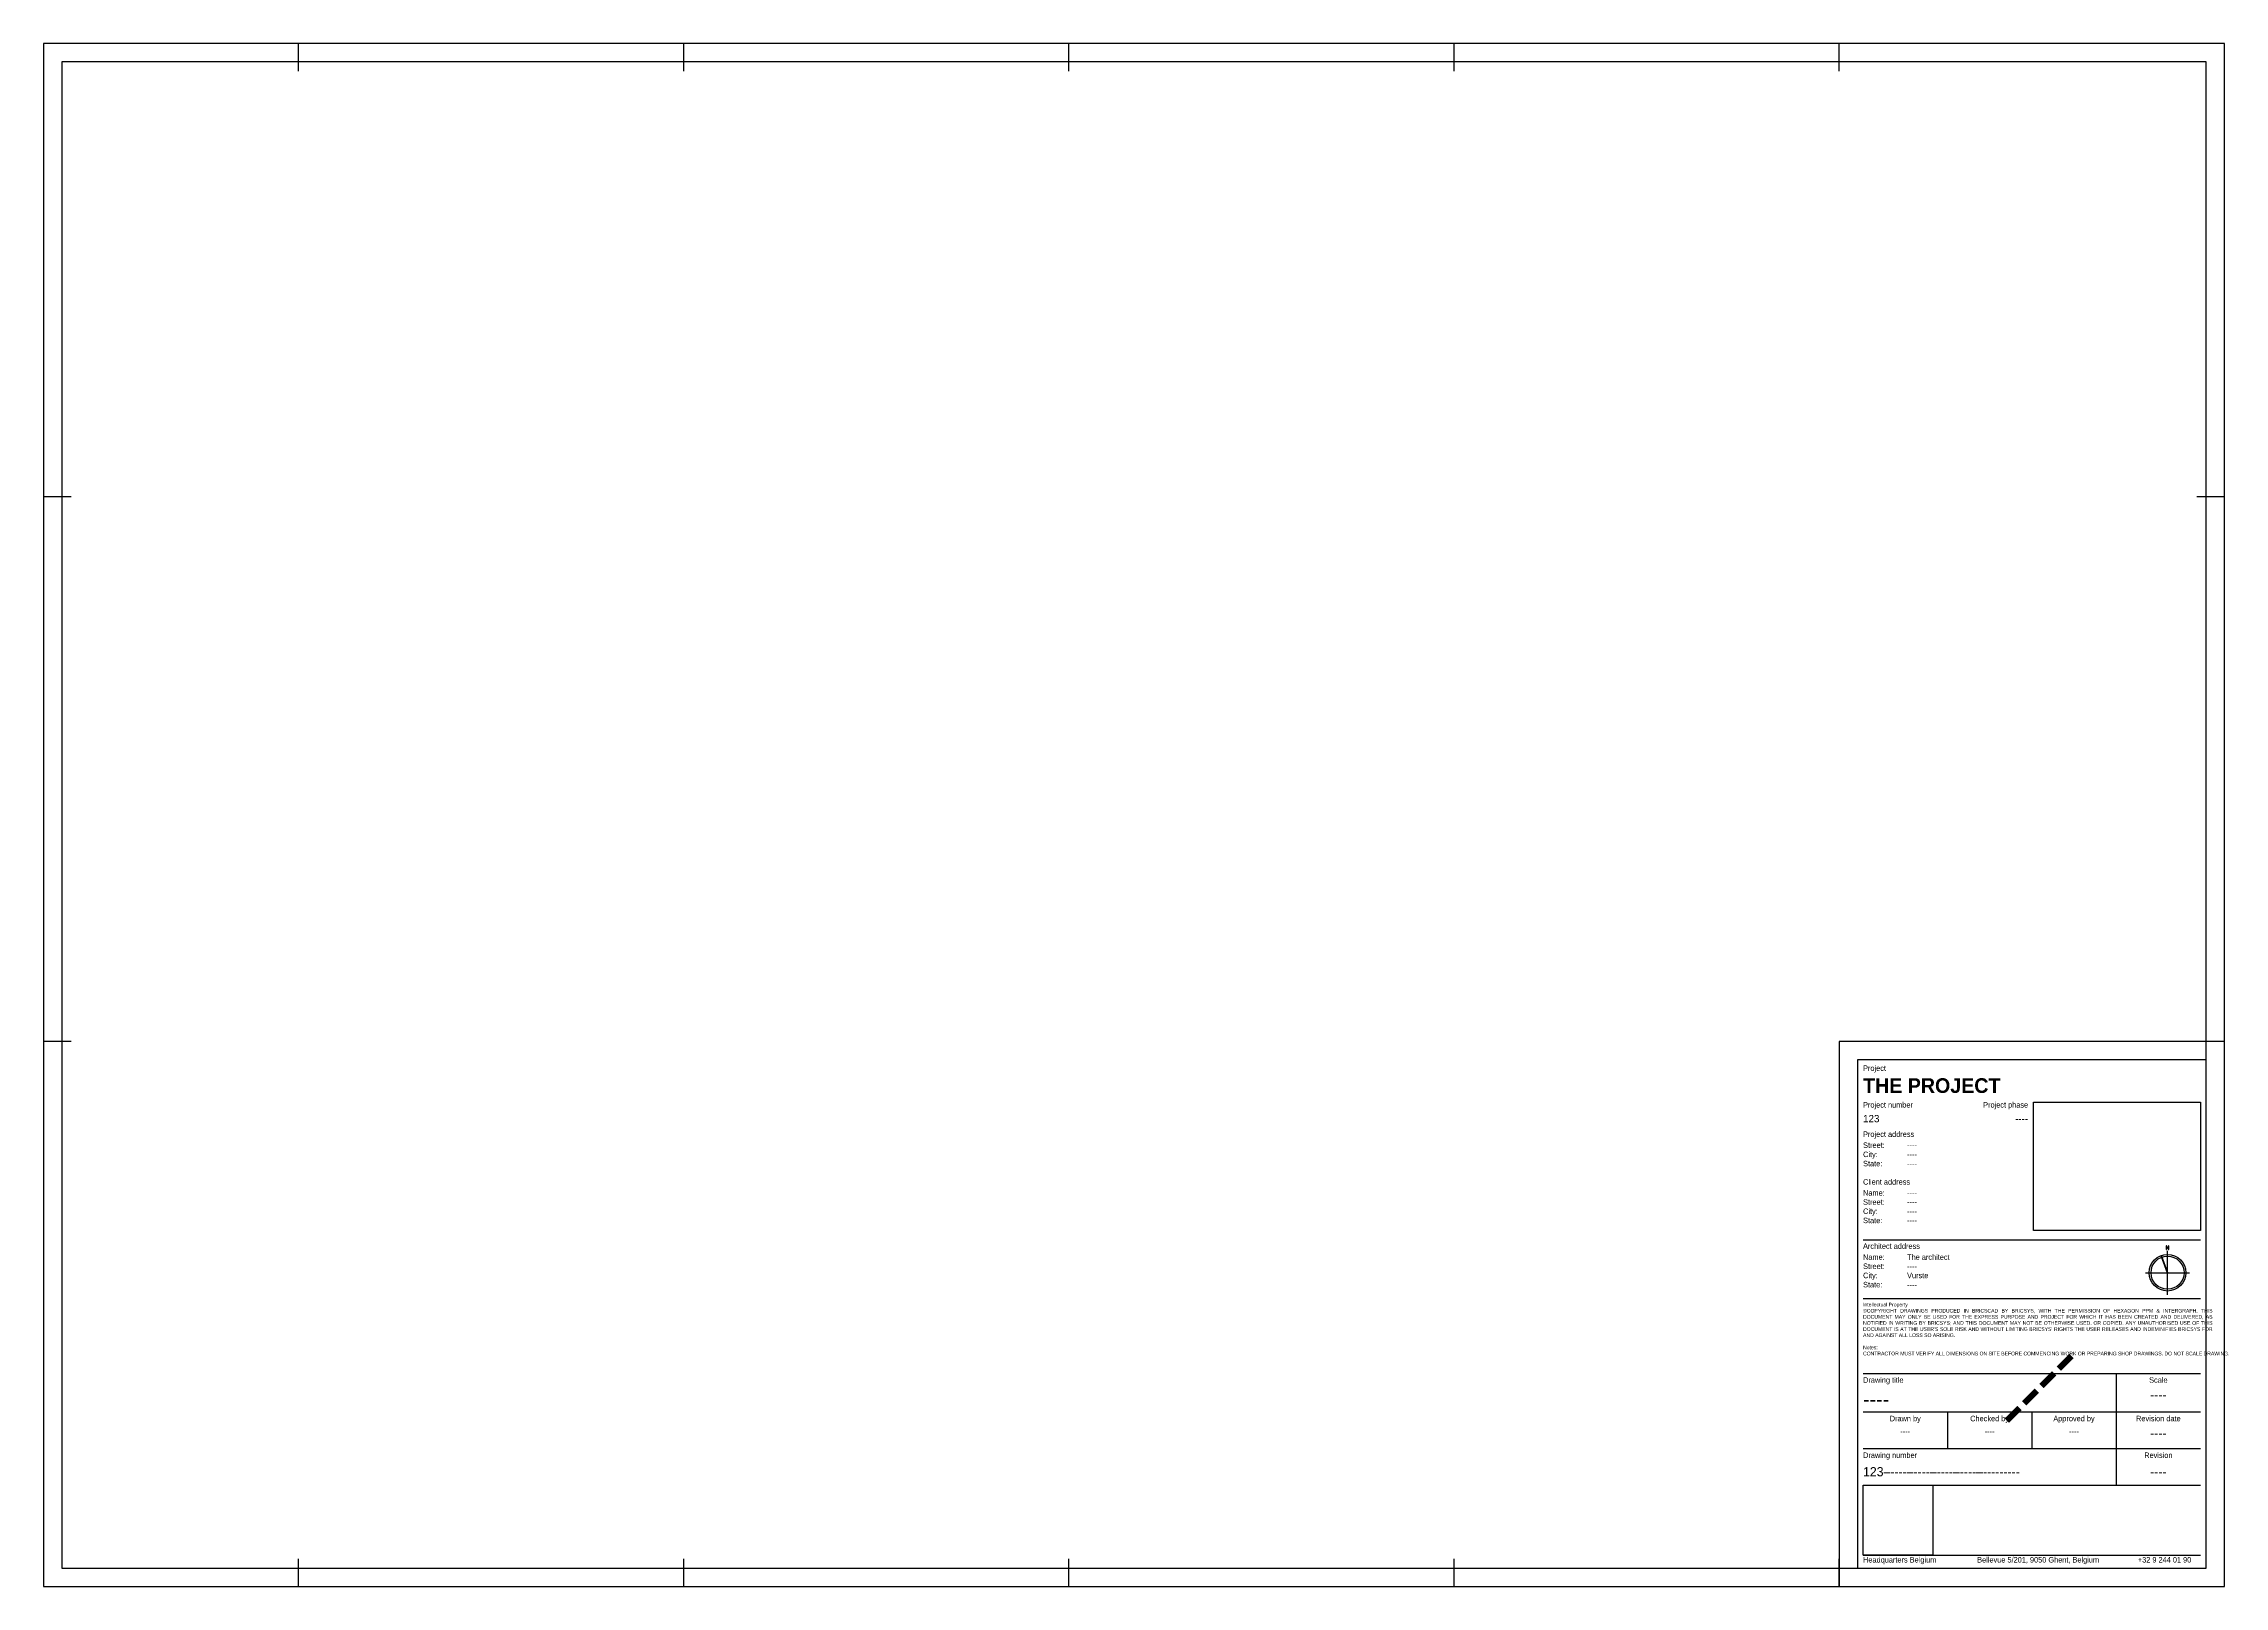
# Paper-space layout 'A0' of a CAD drawing. Header units: millimetres. Extents: x 0 to 1189, y 0 to 841.
import ezdxf
from ezdxf.enums import TextEntityAlignment as Align

# ---------------------------------------------------------------- set-up
doc = ezdxf.new("R2010")
doc.units = ezdxf.units.MM
doc.layers.add('Titleblock Elements', color=250, linetype='Continuous')
doc.styles.add('Titleblock', font='bahnschrift.ttf', dxfattribs={"height": 1.5})
picture_1 = doc.add_image_def('image1.png', size_in_pixel=(256, 256))
picture_2 = doc.add_image_def('image2.png', size_in_pixel=(550, 423))

# ---------------------------------------------------------------- blocks, each defined once
blk = doc.blocks.new('*U8')
for p, q in [((0, -12), (0, 12)), ((-12, 0), (12, 0))]:
    blk.add_line(p, q)
at = {"lineweight": 200}
blk.add_line((0, 0), (-3.4, 9.4), dxfattribs=at)
blk.add_lwpolyline([(-0.7, 14.6), (-0.7, 12.6), (-0.5, 12.6), (-0.5, 14.1), (0.5, 12.6), (0.7, 12.6), (0.7, 14.6), (0.5, 14.6), (0.5, 13.1), (-0.5, 14.6)], close=True)
for radius in [10, 9]:
    blk.add_circle((0, 0), radius)
blk = doc.blocks.new('Titleblock A0')
at = {"layer": 'Titleblock Elements'}
for p, q in [((139, 826), (139, 841)), ((349, 826), (349, 841)), ((559, 826), (559, 841)), ((769, 826), (769, 841)), ((979, 826), (979, 841)), ((15, 594), (0, 594)), ((1189, 594), (1174, 594)), ((15, 297), (0, 297)), ((1189, 297), (1174, 297)), ((992, 189), (1176, 189)), ((992, 157), (1176, 157)), ((992, 116.1), (1176, 116.1)), ((1130, 116.1), (1130, 55.1)), ((992, 95.1), (1176, 95.1)), ((1038, 95.1), (1038, 75.1)), ((1084, 95.1), (1084, 75.1)), ((992, 75.1), (1176, 75.1)), ((992, 55.1), (1176, 55.1)), ((139, 0), (139, 15)), ((349, 0), (349, 15)), ((559, 0), (559, 15)), ((769, 0), (769, 15)), ((979, 0), (979, 15)), ((992, 17), (1176, 17))]:
    blk.add_line(p, q, dxfattribs=at)
for points in [[(0, 0), (1189, 0), (1189, 841), (0, 841)], [(10, 10), (1179, 10), (1179, 831), (10, 831)], [(979, 0), (1189, 0), (1189, 297), (979, 297)], [(989, 10), (1179, 10), (1179, 287), (989, 287)]]:
    blk.add_lwpolyline(points, close=True, dxfattribs=at)
blk.add_blockref('*U8', (1158, 171), dxfattribs=at)
at = {"layer": 'Titleblock Elements', "style": 'Titleblock'}
for s, height, p in [('Project', 3, (992, 281)), ('Project number', 3, (992, 261)), ('Project address', 3, (992, 245)), ('Client address', 3, (992, 219)), ('Architect address', 3, (992, 184)), ('Drawing title', 3, (992, 111)), ('Drawing number', 3, (992, 70)), ('123–----–----–----–----–---------', 5, (992, 60))]:
    blk.add_text(s, height=height, dxfattribs=at).set_placement(p)
blk.add_text('Project phase', height=3, dxfattribs=at).set_placement((1082, 261), align=Align.RIGHT)
for s, p in [('Scale', (1153, 111)), ('Drawn by', (1015, 90)), ('Checked by', (1061, 90)), ('Approved by', (1107, 90)), ('Revision date', (1153, 90)), ('Revision', (1153, 70))]:
    blk.add_text(s, height=3, dxfattribs=at).set_placement(p, align=Align.CENTER)
for s, insert, char_height, width, attachment_point in [('\\pxql;\\fBahnschrift|b1|i0|c0|p34;THE PROJECT', (992, 277), 8, 184, 1), ('Street: ^I----\\PCity: ^I  ^I----\\PState: ^I^I----', (992, 242), 3, 90, 1), ('Name: ^I----\\PStreet: ^I----\\PCity: ^I  ^I----\\PState: ^I^I----', (992, 216), 3, 89.024, 1), ('Name: ^IThe architect\\PStreet: ^I----\\PCity: ^I  ^IVurste\\PState: ^I^I----', (992, 181), 3, 68.024, 1), ("\\pxqj;Intellectual Property\\P©COPYRIGHT DRAWINGS PRODUCED IN BRICSCAD BY BRICSYS, WITH THE PERMISSION OF HEXAGON PPM & INTERGRAPH. THIS DOCUMENT MAY ONLY BE USED FOR THE EXPRESS PURPOSE AND PROJECT FOR WHICH IT HAS BEEN CREATED AND DELIVERED, AS NOTIFIED IN WRITING BY BRICSYS; AND THIS DOCUMENT MAY NOT BE OTHERWISE USED, OR COPIED. ANY UNAUTHORISED USE OF THIS DOCUMENT IS AT THE USER'S SOLE RISK AND WITHOUT LIMITING BRICSYS' RIGHTS THE USER RELEASES AND INDEMINIFIES BRICSYS FOR AND AGAINST ALL LOSS SO ARISING.\\P\\PNotes:\\PCONTRACTOR MUST VERIFY ALL DIMENSIONS ON SITE BEFORE COMMENCING WORK OR PREPARING SHOP DRAWINGS. DO NOT SCALE DRAWING.", (992, 154.6), 2, 184, 1), ('----', (992, 106), 8, 136.78, 1), ('----', (1153, 107), 5, 46, 2), ('----', (1015, 86), 3, 46, 2), ('----', (1061, 86), 3, 46, 2), ('----', (1107, 86), 3, 46, 2), ('----', (1153, 86), 5, 46, 2), ('----', (1153, 60), 5, 46, 8), ('Headquarters Belgium^I^I  Bellevue 5/201, 9050 Ghent, Belgium^I                +32 9 244 01 90', (992, 16), 3, 184, 1)]:
    blk.add_mtext(s, dxfattribs=dict(at, insert=insert, char_height=char_height, width=width, attachment_point=attachment_point))
at = {"layer": 'Titleblock Elements', "char_height": 4, "style": 'Titleblock'}
for s, insert, attachment_point in [('123', (992, 257), 1), ('----', (1082, 257), 3)]:
    blk.add_mtext(s, dxfattribs=dict(at, insert=insert, attachment_point=attachment_point))
at = {"layer": 'Titleblock Elements', "color": 1, "insert": (1085.6, 110.4), "char_height": 30, "attachment_point": 5, "rotation": 45, "style": 'Titleblock'}
blk.add_mtext('----', dxfattribs=at)
at = {"layer": 'Titleblock Elements'}
image = blk.add_image(picture_2, insert=(1085, 194), size_in_units=(91, 70), dxfattribs=at)
image.dxf.flags = 7
image = blk.add_image(picture_1, insert=(992, 17), size_in_units=(38.1, 38.1), dxfattribs=at)
image.dxf.flags = 7

psp = doc.layouts.new('A0')

# ---------------------------------------------------------------- block references
psp.add_blockref('Titleblock A0', (0, 0))

doc.saveas('drawing.dxf')
